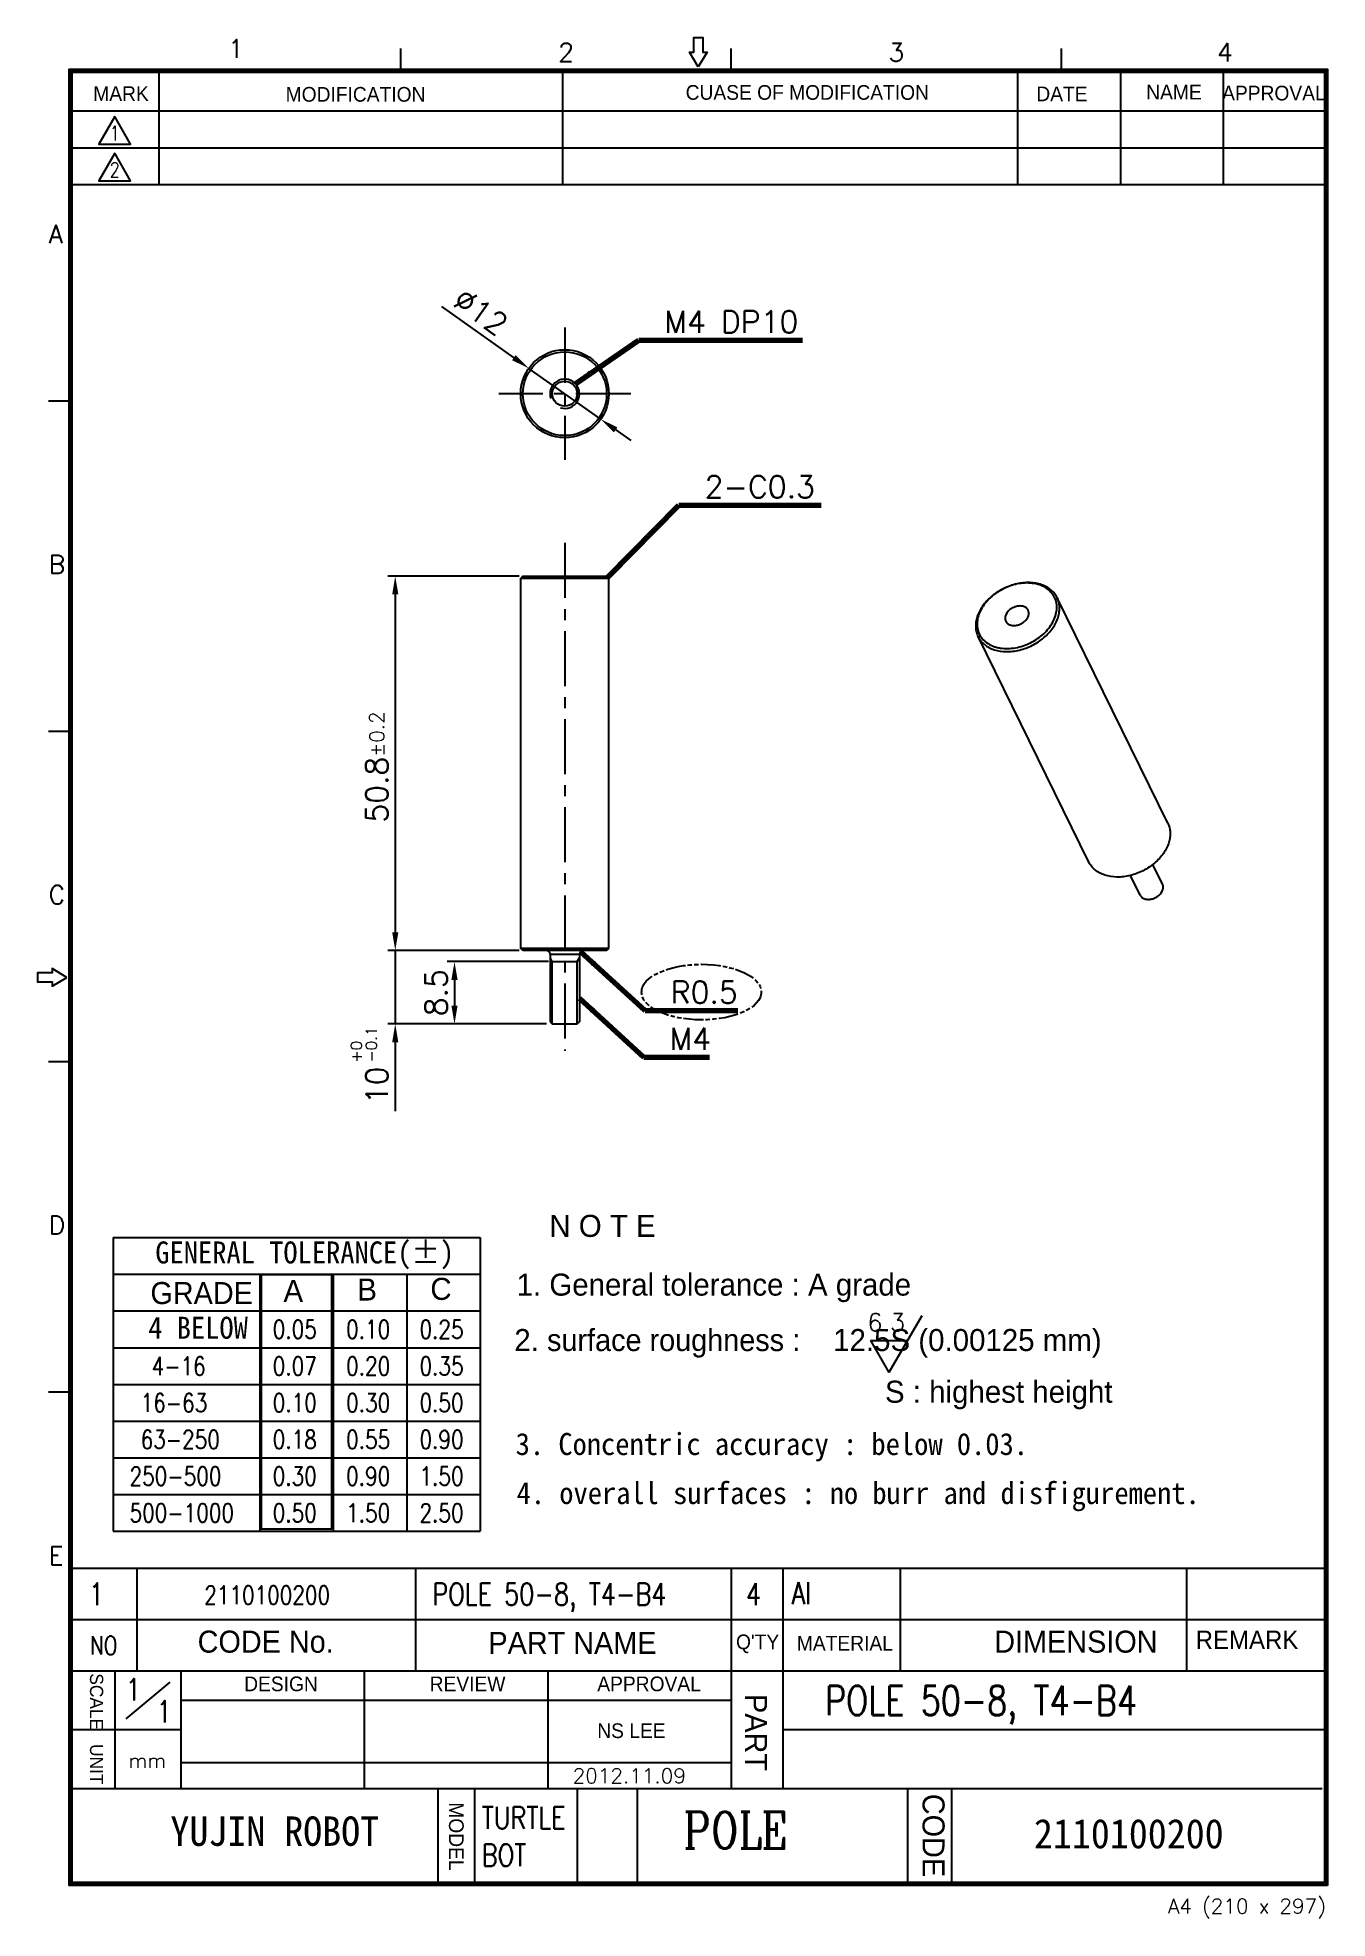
# Model space of a CAD drawing. Extents: x -1998 to 15527, y 57 to 14548.
# Drawn here: x -662.7 to -487, y 56.7 to 312.9 of the extents above; entities that cross this region are included whole.
import ezdxf
from ezdxf.enums import TextEntityAlignment as Align

# ---------------------------------------------------------------- set-up
doc = ezdxf.new("R2010")
doc.units = 0
doc.header["$LTSCALE"] = 6
doc.header["$MEASUREMENT"] = 0
doc.linetypes.add('CENTER', pattern=[2, 1.25, -0.25, 0.25, -0.25])
doc.linetypes.add('PHANTOM', pattern=[0.8, 0.45, -0.05, 0.1, -0.05, 0.1, -0.05])
doc.layers.get('0').update_dxf_attribs({"linetype": 'CONTINUOUS'})
for name, color, linetype in [('CEN', 1, 'CENTER'), ('DIM', 4, 'CONTINUOUS'), ('FOM', 3, 'CONTINUOUS'), ('PHA', 6, 'PHANTOM'), ('TXT', 2, 'CONTINUOUS')]:
    doc.layers.add(name, color=color, linetype=linetype)
doc.styles.add('F', font='romans', dxfattribs={"width": 0.8, "bigfont": 'hl'})
doc.styles.add('GHS', font='romans', dxfattribs={"bigfont": 'ghs'})
doc.styles.add('H3', font='romans', dxfattribs={"width": 0.8, "height": 3, "bigfont": 'hl'})
doc.styles.add('H4', font='romans', dxfattribs={"width": 0.8, "height": 4, "bigfont": 'hl'})
doc.styles.add('ROMANC', font='romanc', dxfattribs={"width": 0.8, "height": 5})
doc.styles.get("Standard").update_dxf_attribs({"font": 'txt', "width": 0.8})
doc.dimstyles.get("Standard").update_dxf_attribs({"dimtxt": 0.18, "dimasz": 0.18, "dimexe": 0.18, "dimexo": 0.0625, "dimgap": 0.09, "dimtad": 0, "dimtih": 1, "dimtoh": 1, "dimdec": 4, "dimzin": 0, "dimdsep": 46, "dimtxsty": 'Standard', "dimcen": 0.09, "dimadec": 0, "dimazin": 0, "dimtfac": 1, "dimtdec": 4, "dimtofl": 0, "dimtmove": 0, "dimatfit": 3, "dimfxl": 1, "dimtolj": 1, "dimtzin": 0, "dimarcsym": 0})

msp = doc.modelspace()

# ---------------------------------------------------------------- texts
at = {"layer": 'DIM', "style": 'GHS'}
msp.add_text('2012.11.09', height=2, dxfattribs=at).set_placement((-589.84, 75.17))
at = {"layer": 'DIM', "style": 'ROMANC', "width": 0.8}
msp.add_text('POLE', height=5, dxfattribs=at).set_placement((-574.77, 66.25))
at = {"layer": 'DIM', "style": 'GHS'}
for s, insert, char_height, attachment_point in [('{\\fGulim|b0|i0|c129|p50;MARK}', (-655.14, 306.29), 2, 1), ('{\\fGulim|b0|i0|c129|p50;MODIFICATION }', (-628.93, 306.19), 2, 1), ('{\\fGulim|b0|i0|c129|p50;CUASE OF MODIFICATION}', (-574.44, 306.45), 2, 1), ('{\\fGulim|b0|i0|c129|p50;DATE}', (-526.67, 306.25), 2, 1), ('{\\fGulim|b0|i0|c129|p50;NAME}', (-511.7, 306.49), 2, 1), ('{\\fGulim|b0|i0|c129|p50;APPROVAL}', (-501.36, 306.36), 2, 1), ('{\\Fromans,ghs|c129;M4 DP10}', (-577.34, 272.72), 3, 7), ('{\\Fromans,ghs|c129;6.3}', (-549.69, 136.74), 2.4, 7), ('{\\fGulim|b0|i0|c129|p50;CODE No.}', (-640.92, 95.94), 3, 1), ('{\\fGulim|b0|i0|c129|p50;PART NAME}', (-601.31, 95.77), 3, 1), ('{\\fGulim|b0|i0|c129|p50;MATERIAL}', (-559.29, 95.23), 2, 1), ('{\\fGulim|b0|i0|c129|p50;DIMENSION}', (-532.4, 95.94), 3, 1), ('{\\fGulim|b0|i0|c129|p50;REMARK}', (-504.97, 95.94), 2.5, 1), ('{\\fGulim|b0|i0|c129|p50;DESIGN}', (-634.58, 89.69), 2, 1), ('{\\fGulim|b0|i0|c129|p50;REVIEW}', (-609.31, 89.69), 2, 1), ('{\\fGulim|b0|i0|c129|p50;APPROVAL}', (-586.48, 89.69), 2, 1), ('{\\fGulim|b0|i0|c129|p50;NS LEE}', (-586.48, 83.31), 2, 1), ('{\\fDotumChe|b0|i0|c129|p49;YUJIN ROBOT}', (-644.63, 70.63), 4, 1), ('{\\fDotumChe|b0|i0|c129|p49;2110100200}', (-527, 70.29), 4, 1)]:
    msp.add_mtext(s, dxfattribs=dict(at, insert=insert, char_height=char_height, attachment_point=attachment_point))
for s, insert, char_height, attachment_point, rotation in [('\\A1;%%C12', (-602.35, 275.57), 3, 5, 324.7101), ('\\A1;50{\\Fromans,ghs|c129;.8\\H0.6667x;%%P0.2}', (-616.5, 213.57), 3, 5, 90), ('\\A1;8.5', (-608.43, 182.82), 3, 5, 90), ('\\A1;{\\Fromans,ghs|c129;-0.1}', (-617.26, 175.76), 1.5, 5, 90), ('\\A1;{\\Fromans,ghs|c129;+0}', (-619.3, 174.79), 1.5, 5, 90), ('\\A1;10', (-616.5, 170.2), 3, 5, 90), ('{\\fGulim|b0|i0|c129|p50;SCALE}', (-653.79, 90.12), 1.8, 1, 270), ('{\\fGulim|b0|i0|c129|p50;PART}', (-563.35, 87.3), 3, 1, 270), ('{\\fGulim|b0|i0|c129|p50;UNIT}', (-653.79, 80.49), 1.8, 1, 270), ('{\\fGulim|b0|i0|c129|p50;MODEL}', (-604.68, 72.56), 2, 1, 270), ('{\\fGulim|b0|i0|c129|p50;CODE}', (-539.17, 73.71), 3, 1, 270)]:
    msp.add_mtext(s, dxfattribs=dict(at, insert=insert, char_height=char_height, attachment_point=attachment_point, rotation=rotation))
at = {"layer": 'DIM', "char_height": 3, "width": 17.5681, "attachment_point": 7, "style": 'GHS'}
for s, insert in [('{\\Fromans,ghs|c129;2-C0.3}', (-571.86, 250.24)), ('\\A1;{\\Fromans,ghs|c129;R0.5}', (-576.47, 181.39)), ('\\A1;M4', (-576.62, 175.05))]:
    msp.add_mtext(s, dxfattribs=dict(at, insert=insert))
at = {"layer": 'DIM', "insert": (-567.58, 95.41), "char_height": 2, "attachment_point": 1, "line_spacing_factor": 0.8, "style": 'GHS'}
msp.add_mtext("{\\fGulim|b0|i0|c129|p50;Q'TY}", dxfattribs=at)
at = {"layer": 'FOM', "style": 'F'}
for s, p in [('1', (-635.72, 311.42)), ('2', (-590.72, 310.92)), ('3', (-545.72, 310.92)), ('4', (-500.97, 310.92))]:
    msp.add_text(s, height=2.5, dxfattribs=at).set_placement(p, align=Align.MIDDLE)
at = {"layer": 'FOM', "style": 'F', "width": 0.8}
for s, height, p in [('1', 2, (-652.22, 299.92)), ('2', 2, (-652.22, 294.92)), ('NO', 2.5, (-653.72, 93.92))]:
    msp.add_text(s, height=height, dxfattribs=at).set_placement(p, align=Align.MIDDLE)
at = {"layer": 'FOM', "style": 'F'}
for s, height, p in [('A', 2.5, (-661.22, 284.92)), ('B', 2.5, (-661.22, 239.92)), ('C', 2.5, (-661.22, 194.92)), ('D', 2.5, (-661.22, 149.92)), ('E', 2.5, (-661.22, 104.92)), ('mm', 2, (-650.36, 77.24))]:
    msp.add_text(s, height=height, dxfattribs=at).set_placement(p)
msp.add_text('A4 (210 x 297)', height=2, dxfattribs=at).set_placement((-487.22, 57.42), align=Align.RIGHT)
at = {"layer": 'TXT', "width": 0.8}
for s, height, style, p in [('0.05', 2.5, 'F', (-630.69, 135.73)), ('0.10', 2.5, 'F', (-620.69, 135.73)), ('0.25', 2.5, 'F', (-610.69, 135.73)), ('4-16', 2.5, 'F', (-647.19, 130.73)), ('0.07', 2.5, 'F', (-630.69, 130.73)), ('0.20', 2.5, 'F', (-620.69, 130.73)), ('0.35', 2.5, 'F', (-610.69, 130.73)), ('16-63', 2.5, 'F', (-648.69, 125.73)), ('0.10', 2.5, 'F', (-630.69, 125.73)), ('0.30', 2.5, 'F', (-620.69, 125.73)), ('0.50', 2.5, 'F', (-610.69, 125.73)), ('63-250', 2.5, 'F', (-648.69, 120.73)), ('0.18', 2.5, 'F', (-630.69, 120.73)), ('0.55', 2.5, 'F', (-620.69, 120.73)), ('0.90', 2.5, 'F', (-610.69, 120.73)), ('250-500', 2.5, 'F', (-650.19, 115.73)), ('0.30', 2.5, 'F', (-630.69, 115.73)), ('0.90', 2.5, 'F', (-620.69, 115.73)), ('1.50', 2.5, 'F', (-610.69, 115.73)), ('500-1000', 2.5, 'F', (-650.19, 110.73)), ('0.50', 2.5, 'F', (-630.69, 110.73)), ('1.50', 2.5, 'F', (-620.69, 110.73)), ('2.50', 2.5, 'F', (-610.69, 110.73)), ('Al', 2.984, 'H3', (-559.99, 99.56)), ('1', 3, 'H3', (-655.72, 99.42)), ('2110100200', 2.5, 'H3', (-640.02, 99.53)), ('POLE 50-8, T4-B4', 3, 'H3', (-608.94, 99.42)), ('4', 3, 'H3', (-566.22, 99.42)), ('1', 3, 'H3', (-650.72, 86.42)), ('POLE 50-8, T4-B4', 4, 'H4', (-555.45, 84.42)), ('1', 3, 'H3', (-646.52, 83.42)), ('TURTLE', 3, 'H3', (-602.21, 68.95)), ('BOT', 3, 'H3', (-602.21, 63.86))]:
    msp.add_text(s, height=height, dxfattribs=dict(at, style=style)).set_placement(p)
at = {"layer": 'TXT', "char_height": 3, "attachment_point": 1, "style": 'GHS'}
for s, insert in [('{\\fﾵﾸ\uffbf\ufff2ￃﾼ|b0|i0|c129|p49;    N O T E}', (-597.47, 152.57)), ('{\\fDotumChe|b0|i0|c129|p49;GENERAL TOLERANCE(%%P)}', (-646.69, 148.95)), ('{\\fGulim|b0|i0|c129|p50;GRADE}', (-647.35, 143.42)), ('{\\fﾵﾸ\uffbf\ufff2ￃﾼ|b0|i0|c129|p49;A}', (-629.23, 143.72)), ('{\\fﾵﾸ\uffbf\ufff2ￃﾼ|b0|i0|c129|p49;B}', (-619.17, 143.9)), ('{\\fﾵﾸ\uffbf\ufff2ￃﾼ|b0|i0|c129|p49;C}', (-609.22, 143.99)), ('{\\fﾵﾸ\uffbf\ufff2ￃﾼ|b0|i0|c129|p49;1. General tolerance : A grade}', (-597.47, 144.57)), ('{\\fDotumChe|b0|i0|c129|p49;4 BELOW}', (-647.65, 138.69)), ('{\\fﾵﾸ\uffbf\ufff2ￃﾼ|b0|i0|c129|p49;2. \\fGulim|b0|i0|c129|p50;surface roughness\\fﾵﾸ\uffbf\ufff2ￃﾼ|b0|i0|c129|p49; :    12.5S (0.00125 mm)}', (-597.78, 137.02)), ('{\\fﾵﾸ\uffbf\ufff2ￃﾼ|b0|i0|c129|p49;S : highest height}', (-547.29, 129.98)), ('{\\fDotumChe|b0|i0|c129|p49;3. Concentric accuracy : below 0.03.}', (-597.6, 122.86)), ('{\\fDotumChe|b0|i0|c129|p49;4. overall surfaces : no burr and disfigurement.}', (-597.47, 116.18))]:
    msp.add_mtext(s, dxfattribs=dict(at, insert=insert))

# ---------------------------------------------------------------- linework, layer by layer
at = {"color": 7, "linetype": 'Continuous'}
for p, q in [((-596.61, 239.57), (-596.91, 239.27)), ((-596.91, 188.87), (-596.91, 239.27)), ((-596.91, 239.27), (-584.91, 239.27)), ((-596.61, 239.57), (-585.21, 239.57)), ((-585.21, 239.57), (-584.91, 239.27)), ((-584.91, 188.87), (-584.91, 239.27)), ((-584.91, 188.87), (-596.91, 188.87)), ((-596.61, 188.57), (-596.91, 188.87)), ((-585.21, 188.57), (-596.61, 188.57)), ((-592.91, 188.07), (-592.91, 178.87)), ((-592.91, 188.07), (-588.91, 188.07)), ((-588.91, 188.07), (-588.91, 178.87)), ((-585.21, 188.57), (-584.91, 188.87)), ((-592.91, 178.87), (-592.61, 178.57)), ((-592.61, 178.57), (-589.21, 178.57)), ((-589.21, 178.57), (-588.91, 178.87))]:
    msp.add_line(p, q, dxfattribs=at)
for p, q in [((-596.91, 188.87), (-596.91, 239.27)), ((-584.91, 188.87), (-584.91, 239.27)), ((-508.76, 205.92), (-523.83, 236.63)), ((-519.53, 200.63), (-534.6, 231.34)), ((-509.48, 197.62), (-510.8, 200.31)), ((-512.53, 196.13), (-513.85, 198.81))]:
    msp.add_line(p, q)
for radius in [6, 5.7]:
    msp.add_circle((-590.91, 264.41), radius, dxfattribs=at)
msp.add_circle((-590.91, 264.41), 1.7)
for centre, radius, start, end in [((-530.25, 232.59), 4.71, 159.9129, 162.8078), ((-530.5, 232.92), 4.24, 162.8174, 165.8418), ((-593.41, 188.07), 0.5, 0, 90), ((-588.41, 188.07), 0.5, 90, 180)]:
    msp.add_arc(centre, radius, start, end, dxfattribs=at)
for points, knots in [([(-523.83, 236.63), (-523.93, 236.83), (-524.17, 237.22), (-524.67, 237.72), (-525.27, 238.12), (-525.96, 238.42), (-526.74, 238.62), (-527.87, 238.73), (-529.36, 238.57), (-530.8, 238.06), (-531.89, 237.46), (-532.88, 236.76), (-533.91, 235.73), (-534.48, 234.72), (-534.67, 234.21)], [0, 0, 0, 0, 0.050663, 0.102421, 0.156202, 0.212652, 0.272091, 0.334527, 0.466859, 0.605558, 0.675506, 0.744701, 0.877634, 1, 1, 1, 1]), ([(-524.06, 234.17), (-523.97, 234.45), (-523.86, 235.02), (-523.89, 235.88), (-524.14, 236.67), (-524.6, 237.36), (-525.24, 237.92), (-526.03, 238.33), (-526.94, 238.58), (-528.31, 238.69), (-529.73, 238.45), (-531.09, 237.91), (-532.05, 237.35), (-532.91, 236.68), (-533.85, 235.69), (-534.37, 234.79), (-534.56, 234.17)], [0, 0, 0, 0, 0.057332, 0.111518, 0.163885, 0.216175, 0.270151, 0.327182, 0.388009, 0.452721, 0.591092, 0.663104, 0.735171, 0.805984, 0.874362, 1, 1, 1, 1]), ([(-523.69, 233.98), (-523.62, 234.21), (-523.52, 234.67), (-523.48, 235.36), (-523.58, 236.02), (-523.73, 236.43), (-523.83, 236.63)], [0, 0, 0, 0, 0.264395, 0.517098, 0.76091, 1, 1, 1, 1]), ([(-534.74, 233.98), (-534.81, 233.76), (-534.92, 233.3), (-534.95, 232.61), (-534.85, 231.95), (-534.7, 231.54), (-534.6, 231.34)], [0, 0, 0, 0, 0.264395, 0.517098, 0.76091, 1, 1, 1, 1]), ([(-534.62, 233.96), (-534.69, 233.68), (-534.77, 233.12), (-534.69, 232.29), (-534.4, 231.53), (-533.91, 230.87), (-533.25, 230.34), (-532.59, 230.03), (-532.01, 229.85), (-531.38, 229.73), (-530.54, 229.68), (-529.5, 229.79), (-528.11, 230.15), (-526.79, 230.8), (-525.66, 231.7), (-524.74, 232.68), (-524.25, 233.56), (-524.06, 234.17)], [0, 0, 0, 0, 0.056446, 0.110029, 0.162172, 0.214598, 0.26897, 0.326518, 0.356736, 0.387925, 0.453048, 0.521441, 0.592205, 0.735783, 0.806415, 0.874602, 1, 1, 1, 1]), ([(-534.6, 231.34), (-534.5, 231.13), (-534.25, 230.74), (-533.74, 230.23), (-533.12, 229.83), (-532.15, 229.41), (-530.72, 229.21), (-528.93, 229.43), (-527.47, 229.98), (-526.38, 230.61), (-525.63, 231.17), (-524.97, 231.81), (-524.24, 232.7), (-523.85, 233.46), (-523.69, 233.98)], [0, 0, 0, 0, 0.050747, 0.102633, 0.156614, 0.213347, 0.335637, 0.468756, 0.607929, 0.677899, 0.746929, 0.81425, 0.879202, 1, 1, 1, 1]), ([(-508.76, 205.92), (-508.66, 205.73), (-508.51, 205.31), (-508.42, 204.65), (-508.45, 203.96), (-508.55, 203.51), (-508.62, 203.28)], [0, 0, 0, 0, 0.23909, 0.482902, 0.735605, 1, 1, 1, 1]), ([(-508.62, 203.28), (-508.78, 202.75), (-509.18, 201.99), (-509.9, 201.1), (-510.56, 200.47), (-511.31, 199.9), (-512.4, 199.27), (-513.86, 198.72), (-515.66, 198.5), (-517.08, 198.71), (-518.06, 199.12), (-518.67, 199.53), (-519.18, 200.03), (-519.43, 200.43), (-519.53, 200.63)], [0, 0, 0, 0, 0.120798, 0.18575, 0.253071, 0.322101, 0.392071, 0.531244, 0.664363, 0.786653, 0.843386, 0.897367, 0.949253, 1, 1, 1, 1])]:
    msp.add_open_spline(points, degree=3, knots=knots, dxfattribs=at)
for points, knots in [([(-530.87, 234.17), (-530.91, 234.05), (-530.95, 233.79), (-530.89, 233.53), (-530.83, 233.42)], [0, 0, 0, 0, 0.517437, 1, 1, 1, 1]), ([(-527.78, 234.92), (-527.81, 234.98), (-527.88, 235.09), (-528.08, 235.29), (-528.41, 235.46), (-528.88, 235.52), (-529.39, 235.46), (-529.89, 235.28), (-530.45, 234.9), (-530.78, 234.48), (-530.87, 234.17)], [0, 0, 0, 0, 0.050925, 0.102991, 0.213614, 0.336328, 0.469908, 0.609564, 0.748811, 1, 1, 1, 1]), ([(-530.83, 233.42), (-530.8, 233.36), (-530.73, 233.25), (-530.54, 233.06), (-530.21, 232.89), (-529.73, 232.82), (-529.23, 232.88), (-528.73, 233.07), (-528.16, 233.44), (-527.84, 233.86), (-527.74, 234.17)], [0, 0, 0, 0, 0.050925, 0.102991, 0.213614, 0.336328, 0.469908, 0.609564, 0.748811, 1, 1, 1, 1]), ([(-527.74, 234.17), (-527.7, 234.3), (-527.66, 234.55), (-527.73, 234.81), (-527.78, 234.92)], [0, 0, 0, 0, 0.517437, 1, 1, 1, 1]), ([(-509.44, 196.87), (-509.4, 197), (-509.36, 197.26), (-509.42, 197.51), (-509.48, 197.62)], [0, 0, 0, 0, 0.517394, 1, 1, 1, 1]), ([(-512.53, 196.13), (-512.5, 196.07), (-512.43, 195.95), (-512.24, 195.76), (-511.9, 195.59), (-511.43, 195.52), (-510.92, 195.58), (-510.43, 195.77), (-509.86, 196.14), (-509.53, 196.57), (-509.44, 196.87)], [0, 0, 0, 0, 0.050924, 0.102989, 0.213614, 0.336328, 0.469909, 0.609565, 0.74881, 1, 1, 1, 1])]:
    msp.add_open_spline(points, degree=3, knots=knots)
at = {"layer": 'CEN'}
for p, q in [((-590.91, 273.41), (-590.91, 255.41)), ((-581.91, 264.41), (-599.91, 264.41)), ((-590.91, 244.09), (-590.91, 174.92))]:
    msp.add_line(p, q, dxfattribs=at)
at = {"layer": 'DIM'}
for p, q in [((-607.7, 276.29), (-597.85, 269.32)), ((-586.01, 260.94), (-595.81, 267.87)), ((-583.97, 259.49), (-581.93, 258.05)), ((-597.11, 239.57), (-615, 239.57)), ((-614, 237.07), (-614, 191.07)), ((-597.11, 188.57), (-615, 188.57)), ((-614, 188.57), (-614, 178.57)), ((-593.11, 187.07), (-606.93, 187.07)), ((-592.61, 187.07), (-592.91, 187.59)), ((-592.61, 187.07), (-589.21, 187.07)), ((-592.61, 178.57), (-592.61, 187.07)), ((-589.21, 187.07), (-588.91, 187.59)), ((-589.21, 178.57), (-589.21, 187.07)), ((-605.93, 184.57), (-605.93, 181.07)), ((-593.41, 178.57), (-615, 178.57)), ((-614, 176.07), (-614, 166.69)), ((-542.28, 138.84), (-546.74, 131.11)), ((-549.24, 135.44), (-546.74, 131.11)), ((-549.24, 135.44), (-544.24, 135.44))]:
    msp.add_line(p, q, dxfattribs=at)
msp.add_arc((-590.91, 264.41), 2, 253.7418, 199.3214, dxfattribs=at)
for points in [[(-597.61, 269.66), (-598.09, 268.98), (-595.81, 267.87)], [(-583.73, 259.83), (-584.21, 259.15), (-586.01, 260.94)], [(-614.42, 237.07), (-613.58, 237.07), (-614, 239.57)], [(-614.42, 191.07), (-613.58, 191.07), (-614, 188.57)], [(-606.35, 184.57), (-605.51, 184.57), (-605.93, 187.07)], [(-606.35, 181.07), (-605.51, 181.07), (-605.93, 178.57)], [(-614.42, 176.07), (-613.58, 176.07), (-614, 178.57)]]:
    msp.add_solid(points, dxfattribs=at)
at = {"layer": 'FOM'}
for p, q in [((-613.22, 308.42), (-613.22, 311.42)), ((-568.22, 308.42), (-568.22, 311.42)), ((-523.22, 308.42), (-523.22, 311.42)), ((-658.22, 263.42), (-661.22, 263.42)), ((-658.22, 218.42), (-661.22, 218.42)), ((-658.22, 173.42), (-661.22, 173.42)), ((-658.22, 128.42), (-661.22, 128.42))]:
    msp.add_line(p, q, dxfattribs=at)
at = {"layer": 'FOM', "color": 3}
for p, q in [((-646.22, 308.42), (-646.22, 292.92)), ((-591.22, 308.42), (-591.22, 292.92)), ((-529.22, 308.42), (-529.22, 292.92)), ((-515.22, 308.42), (-515.22, 292.92)), ((-501.22, 308.42), (-501.22, 292.92)), ((-658.22, 302.92), (-487.22, 302.92)), ((-658.22, 297.92), (-487.22, 297.92)), ((-658.22, 292.92), (-487.22, 292.92)), ((-649.22, 104.42), (-649.22, 90.42)), ((-611.22, 104.42), (-611.22, 90.42)), ((-568.22, 104.42), (-568.22, 74.42)), ((-561.22, 104.42), (-561.22, 74.42)), ((-545.22, 104.42), (-545.22, 90.42)), ((-506.22, 104.42), (-506.22, 90.42)), ((-487.22, 97.42), (-658.22, 97.42)), ((-652.22, 90.42), (-652.22, 74.42)), ((-643.22, 90.42), (-643.22, 74.42)), ((-618.22, 90.42), (-618.22, 74.42)), ((-593.22, 90.42), (-593.22, 74.42)), ((-644.72, 88.92), (-650.72, 83.92)), ((-568.22, 86.42), (-643.22, 86.42)), ((-643.22, 82.42), (-658.22, 82.42)), ((-487.22, 82.42), (-561.22, 82.42)), ((-568.22, 77.92), (-643.22, 77.92)), ((-608.22, 74.42), (-608.22, 61.42)), ((-603.22, 74.42), (-603.22, 61.42)), ((-589.22, 74.42), (-589.22, 61.42)), ((-581.04, 74.42), (-581.04, 61.42)), ((-544.22, 74.42), (-544.22, 61.42)), ((-538.22, 74.42), (-538.22, 61.42))]:
    msp.add_line(p, q, dxfattribs=at)
at = {"layer": 'FOM', "color": 7}
for p, q in [((-487.22, 90.42), (-658.22, 90.42)), ((-658.22, 74.42), (-487.72, 74.42))]:
    msp.add_line(p, q, dxfattribs=at)
at = {"layer": 'FOM'}
for points in [[(-572.72, 308.92), (-573.92, 310.92), (-573.32, 310.92), (-573.32, 312.92), (-572.12, 312.92), (-572.12, 310.92), (-571.52, 310.92)], [(-652.22, 302.17), (-654.39, 298.42), (-650.06, 298.42)], [(-652.22, 297.17), (-654.39, 293.42), (-650.06, 293.42)], [(-658.72, 184.92), (-660.72, 186.12), (-660.72, 185.52), (-662.72, 185.52), (-662.72, 184.32), (-660.72, 184.32), (-660.72, 183.72)]]:
    msp.add_lwpolyline(points, close=True, dxfattribs=at)
at = {"layer": 'FOM', "color": 7}
for points in [[(-487.02, 61.22), (-658.42, 61.22), (-658.42, 308.62), (-487.02, 308.62)], [(-487.22, 61.42), (-658.22, 61.42), (-658.22, 308.42), (-487.22, 308.42)], [(-487.42, 61.62), (-658.02, 61.62), (-658.02, 308.22), (-487.42, 308.22)]]:
    msp.add_lwpolyline(points, close=True, dxfattribs=at)
at = {"layer": 'PHA'}
msp.add_ellipse((-572.29, 182.91), major_axis=(-8.15, 0), ratio=0.464285, dxfattribs=at)
at = {"layer": 'TXT'}
for p, q in [((-652.44, 149.48), (-652.44, 109.48)), ((-652.44, 149.48), (-602.44, 149.48)), ((-602.44, 149.48), (-602.44, 109.48)), ((-652.44, 144.48), (-602.44, 144.48)), ((-632.44, 144.48), (-632.44, 109.48)), ((-622.44, 144.48), (-622.44, 109.48)), ((-612.44, 144.48), (-612.44, 109.48)), ((-652.44, 139.48), (-602.44, 139.48)), ((-652.44, 134.48), (-602.44, 134.48)), ((-652.44, 129.48), (-602.44, 129.48)), ((-652.44, 124.48), (-602.44, 124.48)), ((-658.22, 111.42), (-658.22, 118.42)), ((-652.44, 119.48), (-602.44, 119.48)), ((-652.44, 114.48), (-602.44, 114.48)), ((-652.44, 109.48), (-602.44, 109.48))]:
    msp.add_line(p, q, dxfattribs=at)
at = {"layer": 'TXT', "color": 7}
msp.add_line((-487.22, 104.42), (-658.22, 104.42), dxfattribs=at)
at = {"layer": 'TXT'}
msp.add_lwpolyline([(-632.25, 144.39), (-632.25, 109.79), (-622.65, 109.79), (-622.65, 144.39)], close=True, dxfattribs=at)

msp.set_redraw_order([(e.dxf.handle, doc.entitydb.next_handle()) for e in msp.query("TEXT MTEXT ATTDEF DIMENSION ARC_DIMENSION")])  # texts and dimensions are drawn at this point

# ---------------------------------------------------------------- leaders
at = {"layer": 'DIM', "annotation_type": 0, "has_hookline": 1, "hookline_direction": 0}
for points, text_width in [([(-589.46, 265.78), (-580.84, 271.72), (-578.34, 271.72)], 18.82), ([(-585.06, 239.42), (-575.36, 249.24), (-572.86, 249.24)], 15.86), ([(-588.76, 188.42), (-579.97, 180.39), (-577.47, 180.39)], 9.16), ([(-588.91, 182.07), (-580.12, 174.05), (-577.62, 174.05)], 5.43)]:
    msp.add_leader(points, dimstyle='Standard', override={"dimtxt": 3, "dimasz": 2.5, "dimexe": 1, "dimexo": 0.5, "dimgap": 1, "dimtad": 1, "dimtih": 0, "dimtoh": 0, "dimtxsty": 'GHS', "dimcen": 0, "dimclrd": 256, "dimclre": 256, "dimclrt": 256, "dimtix": 1, "dimtofl": 1, "dimtmove": 1, "dimlwd": 65535, "dimlwe": 65535}, dxfattribs=dict(at, text_width=text_width))

doc.saveas('drawing.dxf')
